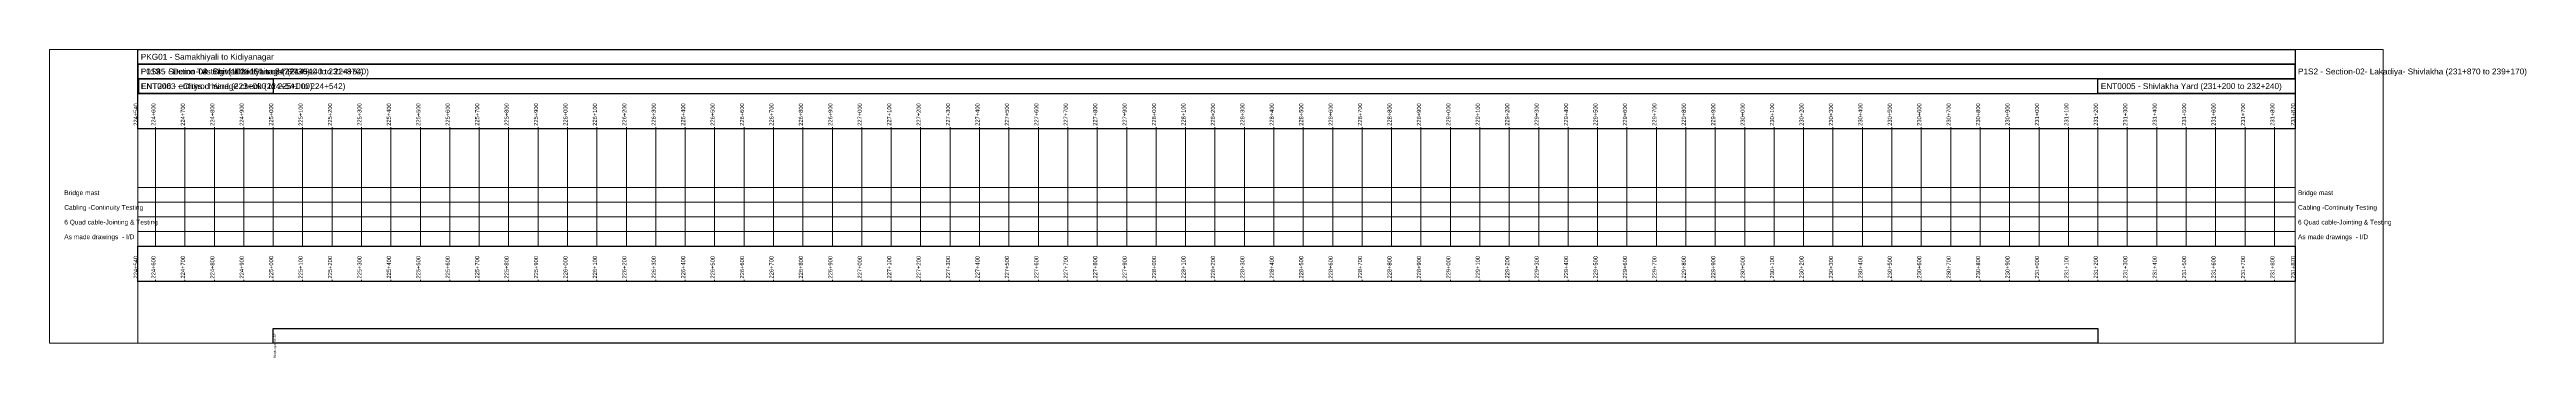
# Model space of a CAD drawing. Extents: x 224240 to 232656, y 3951 to 5000.
import ezdxf

# ---------------------------------------------------------------- set-up
doc = ezdxf.new("R2010")
doc.units = 0
doc.linetypes.add('Dashed', pattern=[0])
for name, color, linetype in [('Activity Lines', 7, 'Continuous'), ('Activity Names', 7, 'Continuous'), ('Block', 7, 'Continuous'), ('Chainage Text', 7, 'Continuous'), ('Entity', 7, 'Continuous'), ('Markers-One', 7, 'Continuous'), ('Outer Box', 7, 'Continuous'), ('Package', 7, 'Continuous'), ('Section', 7, 'Continuous'), ('Vertical Chainage Lines', 7, 'Continuous')]:
    doc.layers.add(name, color=color, linetype=linetype)
doc.styles.add('True type font', font='Arial.ttf')

msp = doc.modelspace()

# ---------------------------------------------------------------- linework, layer by layer
at = {"layer": 'Activity Lines', "color": 171, "linetype": 'Dashed', "lineweight": 15, "true_color": 0x8080ff}
msp.add_polyline3d([(224540, 4530, 0), (231870, 4530, 0)], dxfattribs=at)
at = {"layer": 'Activity Lines', "color": 133, "linetype": 'Dashed', "lineweight": 15, "true_color": 0x0fe403}
msp.add_polyline3d([(224540, 4480, 0), (231870, 4480, 0)], dxfattribs=at)
at = {"layer": 'Activity Lines', "color": 250, "linetype": 'Dashed', "lineweight": 15, "true_color": 0x000000}
msp.add_polyline3d([(224540, 4430, 0), (231870, 4430, 0)], dxfattribs=at)
at = {"layer": 'Activity Lines', "color": 4, "linetype": 'Dashed', "lineweight": 15, "true_color": 0x00ffff}
msp.add_polyline3d([(224540, 4380, 0), (231870, 4380, 0)], dxfattribs=at)
at = {"layer": 'Block', "color": 9, "linetype": 'Dashed', "lineweight": 0}
for points in [[(224540, 5000, 0), (224540, 4000, 0)], [(231870, 5000, 0), (231870, 4000, 0)]]:
    msp.add_polyline3d(points, dxfattribs=at)
at = {"layer": 'Entity', "color": 9, "lineweight": 25}
for points in [[(224540, 4900, 0), (225000, 4900, 0), (225000, 4850, 0), (224540, 4850, 0)], [(224541, 4900, 0), (224542, 4900, 0), (224542, 4850, 0), (224541, 4850, 0)], [(231200, 4900, 0), (231870, 4900, 0), (231870, 4850, 0), (231200, 4850, 0)], [(225000, 4050, 0), (231200, 4050, 0), (231200, 4000, 0), (225000, 4000, 0)]]:
    msp.add_polyline3d(points, close=True, dxfattribs=at)
at = {"layer": 'Markers-One', "color": 41, "linetype": 'Dashed', "lineweight": 0, "true_color": 0xe0e0e0}
for points in [[(224540, 4730, 0), (224540, 4735, 0)], [(224600, 4730, 0), (224600, 4735, 0)], [(224700, 4730, 0), (224700, 4735, 0)], [(224800, 4730, 0), (224800, 4735, 0)], [(224900, 4730, 0), (224900, 4735, 0)], [(225000, 4730, 0), (225000, 4735, 0)], [(225100, 4730, 0), (225100, 4735, 0)], [(225200, 4730, 0), (225200, 4735, 0)], [(225300, 4730, 0), (225300, 4735, 0)], [(225400, 4730, 0), (225400, 4735, 0)], [(225500, 4730, 0), (225500, 4735, 0)], [(225600, 4730, 0), (225600, 4735, 0)], [(225700, 4730, 0), (225700, 4735, 0)], [(225800, 4730, 0), (225800, 4735, 0)], [(225900, 4730, 0), (225900, 4735, 0)], [(226000, 4730, 0), (226000, 4735, 0)], [(226100, 4730, 0), (226100, 4735, 0)], [(226200, 4730, 0), (226200, 4735, 0)], [(226300, 4730, 0), (226300, 4735, 0)], [(226400, 4730, 0), (226400, 4735, 0)], [(226500, 4730, 0), (226500, 4735, 0)], [(226600, 4730, 0), (226600, 4735, 0)], [(226700, 4730, 0), (226700, 4735, 0)], [(226800, 4730, 0), (226800, 4735, 0)], [(226900, 4730, 0), (226900, 4735, 0)], [(227000, 4730, 0), (227000, 4735, 0)], [(227100, 4730, 0), (227100, 4735, 0)], [(227200, 4730, 0), (227200, 4735, 0)], [(227300, 4730, 0), (227300, 4735, 0)], [(227400, 4730, 0), (227400, 4735, 0)], [(227500, 4730, 0), (227500, 4735, 0)], [(227600, 4730, 0), (227600, 4735, 0)], [(227700, 4730, 0), (227700, 4735, 0)], [(227800, 4730, 0), (227800, 4735, 0)], [(227900, 4730, 0), (227900, 4735, 0)], [(228000, 4730, 0), (228000, 4735, 0)], [(228100, 4730, 0), (228100, 4735, 0)], [(228200, 4730, 0), (228200, 4735, 0)], [(228300, 4730, 0), (228300, 4735, 0)], [(228400, 4730, 0), (228400, 4735, 0)], [(228500, 4730, 0), (228500, 4735, 0)], [(228600, 4730, 0), (228600, 4735, 0)], [(228700, 4730, 0), (228700, 4735, 0)], [(228800, 4730, 0), (228800, 4735, 0)], [(228900, 4730, 0), (228900, 4735, 0)], [(229000, 4730, 0), (229000, 4735, 0)], [(229100, 4730, 0), (229100, 4735, 0)], [(229200, 4730, 0), (229200, 4735, 0)], [(229300, 4730, 0), (229300, 4735, 0)], [(229400, 4730, 0), (229400, 4735, 0)], [(229500, 4730, 0), (229500, 4735, 0)], [(229600, 4730, 0), (229600, 4735, 0)], [(229700, 4730, 0), (229700, 4735, 0)], [(229800, 4730, 0), (229800, 4735, 0)], [(229900, 4730, 0), (229900, 4735, 0)], [(230000, 4730, 0), (230000, 4735, 0)], [(230100, 4730, 0), (230100, 4735, 0)], [(230200, 4730, 0), (230200, 4735, 0)], [(230300, 4730, 0), (230300, 4735, 0)], [(230400, 4730, 0), (230400, 4735, 0)], [(230500, 4730, 0), (230500, 4735, 0)], [(230600, 4730, 0), (230600, 4735, 0)], [(230700, 4730, 0), (230700, 4735, 0)], [(230800, 4730, 0), (230800, 4735, 0)], [(230900, 4730, 0), (230900, 4735, 0)], [(231000, 4730, 0), (231000, 4735, 0)], [(231100, 4730, 0), (231100, 4735, 0)], [(231200, 4730, 0), (231200, 4735, 0)], [(231300, 4730, 0), (231300, 4735, 0)], [(231400, 4730, 0), (231400, 4735, 0)], [(231500, 4730, 0), (231500, 4735, 0)], [(231600, 4730, 0), (231600, 4735, 0)], [(231700, 4730, 0), (231700, 4735, 0)], [(231800, 4730, 0), (231800, 4735, 0)], [(231870, 4730, 0), (231870, 4735, 0)], [(224540, 4210, 0), (224540, 4215, 0)], [(224600, 4210, 0), (224600, 4215, 0)], [(224700, 4210, 0), (224700, 4215, 0)], [(224800, 4210, 0), (224800, 4215, 0)], [(224900, 4210, 0), (224900, 4215, 0)], [(225000, 4210, 0), (225000, 4215, 0)], [(225100, 4210, 0), (225100, 4215, 0)], [(225200, 4210, 0), (225200, 4215, 0)], [(225300, 4210, 0), (225300, 4215, 0)], [(225400, 4210, 0), (225400, 4215, 0)], [(225500, 4210, 0), (225500, 4215, 0)], [(225600, 4210, 0), (225600, 4215, 0)], [(225700, 4210, 0), (225700, 4215, 0)], [(225800, 4210, 0), (225800, 4215, 0)], [(225900, 4210, 0), (225900, 4215, 0)], [(226000, 4210, 0), (226000, 4215, 0)], [(226100, 4210, 0), (226100, 4215, 0)], [(226200, 4210, 0), (226200, 4215, 0)], [(226300, 4210, 0), (226300, 4215, 0)], [(226400, 4210, 0), (226400, 4215, 0)], [(226500, 4210, 0), (226500, 4215, 0)], [(226600, 4210, 0), (226600, 4215, 0)], [(226700, 4210, 0), (226700, 4215, 0)], [(226800, 4210, 0), (226800, 4215, 0)], [(226900, 4210, 0), (226900, 4215, 0)], [(227000, 4210, 0), (227000, 4215, 0)], [(227100, 4210, 0), (227100, 4215, 0)], [(227200, 4210, 0), (227200, 4215, 0)], [(227300, 4210, 0), (227300, 4215, 0)], [(227400, 4210, 0), (227400, 4215, 0)], [(227500, 4210, 0), (227500, 4215, 0)], [(227600, 4210, 0), (227600, 4215, 0)], [(227700, 4210, 0), (227700, 4215, 0)], [(227800, 4210, 0), (227800, 4215, 0)], [(227900, 4210, 0), (227900, 4215, 0)], [(228000, 4210, 0), (228000, 4215, 0)], [(228100, 4210, 0), (228100, 4215, 0)], [(228200, 4210, 0), (228200, 4215, 0)], [(228300, 4210, 0), (228300, 4215, 0)], [(228400, 4210, 0), (228400, 4215, 0)], [(228500, 4210, 0), (228500, 4215, 0)], [(228600, 4210, 0), (228600, 4215, 0)], [(228700, 4210, 0), (228700, 4215, 0)], [(228800, 4210, 0), (228800, 4215, 0)], [(228900, 4210, 0), (228900, 4215, 0)], [(229000, 4210, 0), (229000, 4215, 0)], [(229100, 4210, 0), (229100, 4215, 0)], [(229200, 4210, 0), (229200, 4215, 0)], [(229300, 4210, 0), (229300, 4215, 0)], [(229400, 4210, 0), (229400, 4215, 0)], [(229500, 4210, 0), (229500, 4215, 0)], [(229600, 4210, 0), (229600, 4215, 0)], [(229700, 4210, 0), (229700, 4215, 0)], [(229800, 4210, 0), (229800, 4215, 0)], [(229900, 4210, 0), (229900, 4215, 0)], [(230000, 4210, 0), (230000, 4215, 0)], [(230100, 4210, 0), (230100, 4215, 0)], [(230200, 4210, 0), (230200, 4215, 0)], [(230300, 4210, 0), (230300, 4215, 0)], [(230400, 4210, 0), (230400, 4215, 0)], [(230500, 4210, 0), (230500, 4215, 0)], [(230600, 4210, 0), (230600, 4215, 0)], [(230700, 4210, 0), (230700, 4215, 0)], [(230800, 4210, 0), (230800, 4215, 0)], [(230900, 4210, 0), (230900, 4215, 0)], [(231000, 4210, 0), (231000, 4215, 0)], [(231100, 4210, 0), (231100, 4215, 0)], [(231200, 4210, 0), (231200, 4215, 0)], [(231300, 4210, 0), (231300, 4215, 0)], [(231400, 4210, 0), (231400, 4215, 0)], [(231500, 4210, 0), (231500, 4215, 0)], [(231600, 4210, 0), (231600, 4215, 0)], [(231700, 4210, 0), (231700, 4215, 0)], [(231800, 4210, 0), (231800, 4215, 0)], [(231870, 4210, 0), (231870, 4215, 0)]]:
    msp.add_polyline3d(points, dxfattribs=at)
at = {"layer": 'Outer Box', "color": 9, "lineweight": 5}
msp.add_polyline3d([(224240, 5000, 0), (232170, 5000, 0), (232170, 4000, 0), (224240, 4000, 0)], close=True, dxfattribs=at)
at = {"layer": 'Package', "color": 9, "lineweight": 25}
for points in [[(224540, 5000, 0), (231870, 5000, 0), (231870, 4950, 0), (224540, 4950, 0)], [(224540, 4850, 0), (231870, 4850, 0), (231870, 4730, 0), (224540, 4730, 0)], [(224540, 4330, 0), (231870, 4330, 0), (231870, 4210, 0), (224540, 4210, 0)]]:
    msp.add_polyline3d(points, close=True, dxfattribs=at)
at = {"layer": 'Section', "color": 9, "lineweight": 25}
for points in [[(224540, 4950, 0), (231870, 4950, 0), (231870, 4900, 0), (224540, 4900, 0)], [(224540, 4950, 0), (224540, 4950, 0), (224540, 4900, 0), (224540, 4900, 0)], [(224540, 4950, 0), (231870, 4950, 0), (231870, 4900, 0), (224540, 4900, 0)], [(231870, 4950, 0), (231870, 4950, 0), (231870, 4900, 0), (231870, 4900, 0)]]:
    msp.add_polyline3d(points, close=True, dxfattribs=at)
at = {"layer": 'Vertical Chainage Lines', "color": 41, "linetype": 'Dashed', "lineweight": 0, "true_color": 0xe0e0e0}
for points in [[(224600, 4730, 0), (224600, 4330, 0)], [(224700, 4730, 0), (224700, 4330, 0)], [(224800, 4730, 0), (224800, 4330, 0)], [(224900, 4730, 0), (224900, 4330, 0)], [(225000, 4730, 0), (225000, 4330, 0)], [(225100, 4730, 0), (225100, 4330, 0)], [(225200, 4730, 0), (225200, 4330, 0)], [(225300, 4730, 0), (225300, 4330, 0)], [(225400, 4730, 0), (225400, 4330, 0)], [(225500, 4730, 0), (225500, 4330, 0)], [(225600, 4730, 0), (225600, 4330, 0)], [(225700, 4730, 0), (225700, 4330, 0)], [(225800, 4730, 0), (225800, 4330, 0)], [(225900, 4730, 0), (225900, 4330, 0)], [(226000, 4730, 0), (226000, 4330, 0)], [(226100, 4730, 0), (226100, 4330, 0)], [(226200, 4730, 0), (226200, 4330, 0)], [(226300, 4730, 0), (226300, 4330, 0)], [(226400, 4730, 0), (226400, 4330, 0)], [(226500, 4730, 0), (226500, 4330, 0)], [(226600, 4730, 0), (226600, 4330, 0)], [(226700, 4730, 0), (226700, 4330, 0)], [(226800, 4730, 0), (226800, 4330, 0)], [(226900, 4730, 0), (226900, 4330, 0)], [(227000, 4730, 0), (227000, 4330, 0)], [(227100, 4730, 0), (227100, 4330, 0)], [(227200, 4730, 0), (227200, 4330, 0)], [(227300, 4730, 0), (227300, 4330, 0)], [(227400, 4730, 0), (227400, 4330, 0)], [(227500, 4730, 0), (227500, 4330, 0)], [(227600, 4730, 0), (227600, 4330, 0)], [(227700, 4730, 0), (227700, 4330, 0)], [(227800, 4730, 0), (227800, 4330, 0)], [(227900, 4730, 0), (227900, 4330, 0)], [(228000, 4730, 0), (228000, 4330, 0)], [(228100, 4730, 0), (228100, 4330, 0)], [(228200, 4730, 0), (228200, 4330, 0)], [(228300, 4730, 0), (228300, 4330, 0)], [(228400, 4730, 0), (228400, 4330, 0)], [(228500, 4730, 0), (228500, 4330, 0)], [(228600, 4730, 0), (228600, 4330, 0)], [(228700, 4730, 0), (228700, 4330, 0)], [(228800, 4730, 0), (228800, 4330, 0)], [(228900, 4730, 0), (228900, 4330, 0)], [(229000, 4730, 0), (229000, 4330, 0)], [(229100, 4730, 0), (229100, 4330, 0)], [(229200, 4730, 0), (229200, 4330, 0)], [(229300, 4730, 0), (229300, 4330, 0)], [(229400, 4730, 0), (229400, 4330, 0)], [(229500, 4730, 0), (229500, 4330, 0)], [(229600, 4730, 0), (229600, 4330, 0)], [(229700, 4730, 0), (229700, 4330, 0)], [(229800, 4730, 0), (229800, 4330, 0)], [(229900, 4730, 0), (229900, 4330, 0)], [(230000, 4730, 0), (230000, 4330, 0)], [(230100, 4730, 0), (230100, 4330, 0)], [(230200, 4730, 0), (230200, 4330, 0)], [(230300, 4730, 0), (230300, 4330, 0)], [(230400, 4730, 0), (230400, 4330, 0)], [(230500, 4730, 0), (230500, 4330, 0)], [(230600, 4730, 0), (230600, 4330, 0)], [(230700, 4730, 0), (230700, 4330, 0)], [(230800, 4730, 0), (230800, 4330, 0)], [(230900, 4730, 0), (230900, 4330, 0)], [(231000, 4730, 0), (231000, 4330, 0)], [(231100, 4730, 0), (231100, 4330, 0)], [(231200, 4730, 0), (231200, 4330, 0)], [(231300, 4730, 0), (231300, 4330, 0)], [(231400, 4730, 0), (231400, 4330, 0)], [(231500, 4730, 0), (231500, 4330, 0)], [(231600, 4730, 0), (231600, 4330, 0)], [(231700, 4730, 0), (231700, 4330, 0)], [(231800, 4730, 0), (231800, 4330, 0)]]:
    msp.add_polyline3d(points, dxfattribs=at)

# ---------------------------------------------------------------- texts
at = {"layer": 'Activity Names', "color": 133, "lineweight": 15, "true_color": 0x0fe403, "style": 'True type font'}
for p in [(224290, 4454), (231880, 4454)]:
    msp.add_text('Cabling -Continuity Testing', height=16, dxfattribs=at).set_placement(p)
at = {"layer": 'Activity Names', "color": 171, "lineweight": 15, "true_color": 0x8080ff, "style": 'True type font'}
for p in [(224290, 4504), (231880, 4504)]:
    msp.add_text('Bridge mast', height=16, dxfattribs=at).set_placement(p)
at = {"layer": 'Activity Names', "color": 250, "lineweight": 15, "true_color": 0x000000, "style": 'True type font'}
for p in [(224290, 4404), (231880, 4404)]:
    msp.add_text('6 Quad cable-Jointing & Testing', height=16, dxfattribs=at).set_placement(p)
at = {"layer": 'Activity Names', "color": 4, "lineweight": 15, "true_color": 0x00ffff, "style": 'True type font'}
for p in [(224290, 4354), (231880, 4354)]:
    msp.add_text('As made drawings  - I/D', height=16, dxfattribs=at).set_placement(p)
at = {"layer": 'Chainage Text', "color": 9, "lineweight": 15, "style": 'True type font'}
for s, p in [('224+540', (224540, 4740)), ('224+600', (224600, 4740)), ('224+700', (224700, 4740)), ('224+800', (224800, 4740)), ('224+900', (224900, 4740)), ('225+000', (225000, 4740)), ('225+100', (225100, 4740)), ('225+200', (225200, 4740)), ('225+300', (225300, 4740)), ('225+400', (225400, 4740)), ('225+500', (225500, 4740)), ('225+600', (225600, 4740)), ('225+700', (225700, 4740)), ('225+800', (225800, 4740)), ('225+900', (225900, 4740)), ('226+000', (226000, 4740)), ('226+100', (226100, 4740)), ('226+200', (226200, 4740)), ('226+300', (226300, 4740)), ('226+400', (226400, 4740)), ('226+500', (226500, 4740)), ('226+600', (226600, 4740)), ('226+700', (226700, 4740)), ('226+800', (226800, 4740)), ('226+900', (226900, 4740)), ('227+000', (227000, 4740)), ('227+100', (227100, 4740)), ('227+200', (227200, 4740)), ('227+300', (227300, 4740)), ('227+400', (227400, 4740)), ('227+500', (227500, 4740)), ('227+600', (227600, 4740)), ('227+700', (227700, 4740)), ('227+800', (227800, 4740)), ('227+900', (227900, 4740)), ('228+000', (228000, 4740)), ('228+100', (228100, 4740)), ('228+200', (228200, 4740)), ('228+300', (228300, 4740)), ('228+400', (228400, 4740)), ('228+500', (228500, 4740)), ('228+600', (228600, 4740)), ('228+700', (228700, 4740)), ('228+800', (228800, 4740)), ('228+900', (228900, 4740)), ('229+000', (229000, 4740)), ('229+100', (229100, 4740)), ('229+200', (229200, 4740)), ('229+300', (229300, 4740)), ('229+400', (229400, 4740)), ('229+500', (229500, 4740)), ('229+600', (229600, 4740)), ('229+700', (229700, 4740)), ('229+800', (229800, 4740)), ('229+900', (229900, 4740)), ('230+000', (230000, 4740)), ('230+100', (230100, 4740)), ('230+200', (230200, 4740)), ('230+300', (230300, 4740)), ('230+400', (230400, 4740)), ('230+500', (230500, 4740)), ('230+600', (230600, 4740)), ('230+700', (230700, 4740)), ('230+800', (230800, 4740)), ('230+900', (230900, 4740)), ('231+000', (231000, 4740)), ('231+100', (231100, 4740)), ('231+200', (231200, 4740)), ('231+300', (231300, 4740)), ('231+400', (231400, 4740)), ('231+500', (231500, 4740)), ('231+600', (231600, 4740)), ('231+700', (231700, 4740)), ('231+800', (231800, 4740)), ('231+870', (231870, 4740)), ('224+540', (224540, 4220)), ('224+600', (224600, 4220)), ('224+700', (224700, 4220)), ('224+800', (224800, 4220)), ('224+900', (224900, 4220)), ('225+000', (225000, 4220)), ('225+100', (225100, 4220)), ('225+200', (225200, 4220)), ('225+300', (225300, 4220)), ('225+400', (225400, 4220)), ('225+500', (225500, 4220)), ('225+600', (225600, 4220)), ('225+700', (225700, 4220)), ('225+800', (225800, 4220)), ('225+900', (225900, 4220)), ('226+000', (226000, 4220)), ('226+100', (226100, 4220)), ('226+200', (226200, 4220)), ('226+300', (226300, 4220)), ('226+400', (226400, 4220)), ('226+500', (226500, 4220)), ('226+600', (226600, 4220)), ('226+700', (226700, 4220)), ('226+800', (226800, 4220)), ('226+900', (226900, 4220)), ('227+000', (227000, 4220)), ('227+100', (227100, 4220)), ('227+200', (227200, 4220)), ('227+300', (227300, 4220)), ('227+400', (227400, 4220)), ('227+500', (227500, 4220)), ('227+600', (227600, 4220)), ('227+700', (227700, 4220)), ('227+800', (227800, 4220)), ('227+900', (227900, 4220)), ('228+000', (228000, 4220)), ('228+100', (228100, 4220)), ('228+200', (228200, 4220)), ('228+300', (228300, 4220)), ('228+400', (228400, 4220)), ('228+500', (228500, 4220)), ('228+600', (228600, 4220)), ('228+700', (228700, 4220)), ('228+800', (228800, 4220)), ('228+900', (228900, 4220)), ('229+000', (229000, 4220)), ('229+100', (229100, 4220)), ('229+200', (229200, 4220)), ('229+300', (229300, 4220)), ('229+400', (229400, 4220)), ('229+500', (229500, 4220)), ('229+600', (229600, 4220)), ('229+700', (229700, 4220)), ('229+800', (229800, 4220)), ('229+900', (229900, 4220)), ('230+000', (230000, 4220)), ('230+100', (230100, 4220)), ('230+200', (230200, 4220)), ('230+300', (230300, 4220)), ('230+400', (230400, 4220)), ('230+500', (230500, 4220)), ('230+600', (230600, 4220)), ('230+700', (230700, 4220)), ('230+800', (230800, 4220)), ('230+900', (230900, 4220)), ('231+000', (231000, 4220)), ('231+100', (231100, 4220)), ('231+200', (231200, 4220)), ('231+300', (231300, 4220)), ('231+400', (231400, 4220)), ('231+500', (231500, 4220)), ('231+600', (231600, 4220)), ('231+700', (231700, 4220)), ('231+800', (231800, 4220)), ('231+870', (231870, 4220))]:
    msp.add_text(s, height=14, rotation=90, dxfattribs=at).set_placement(p)
at = {"layer": 'Entity', "color": 8, "lineweight": 15, "style": 'True type font'}
for s, p in [('ENT0003 - Chitrod Yard (223+000 to 225+000)', (224550, 4865)), ('ENT246 - entitys chainage check (224+541 to 224+542)', (224551, 4865)), ('ENT0005 - Shivlakha Yard (231+200 to 232+240)', (231210, 4865))]:
    msp.add_text(s, height=20, dxfattribs=at).set_placement(p)
at = {"layer": 'Entity', "color": 9, "lineweight": 15, "style": 'True type font'}
msp.add_text('Block-section-02', height=8, rotation=90, dxfattribs=at).set_placement((225010, 3950))
at = {"layer": 'Package', "color": 8, "lineweight": 15, "style": 'True type font'}
msp.add_text('PKG01 - Samakhiyali to Kidiyanagar', height=20, dxfattribs=at).set_placement((224550, 4965))
at = {"layer": 'Section', "color": 8, "lineweight": 15, "style": 'True type font'}
for s, p in [('P01S5 - Demo Testing  (102+151 to 247+730)', (224550, 4915)), ('P1S4 - Section-04- Chitrod-Kidiyanagar (214+140 to 224+540)', (224550, 4915)), ('P1S3 - Section-03- Shivlakha- Chitrod (224+540 to 231+870)', (224550, 4915)), ('P1S2 - Section-02- Lakadiya- Shivlakha (231+870 to 239+170)', (231880, 4915))]:
    msp.add_text(s, height=20, dxfattribs=at).set_placement(p)

doc.saveas('drawing.dxf')
